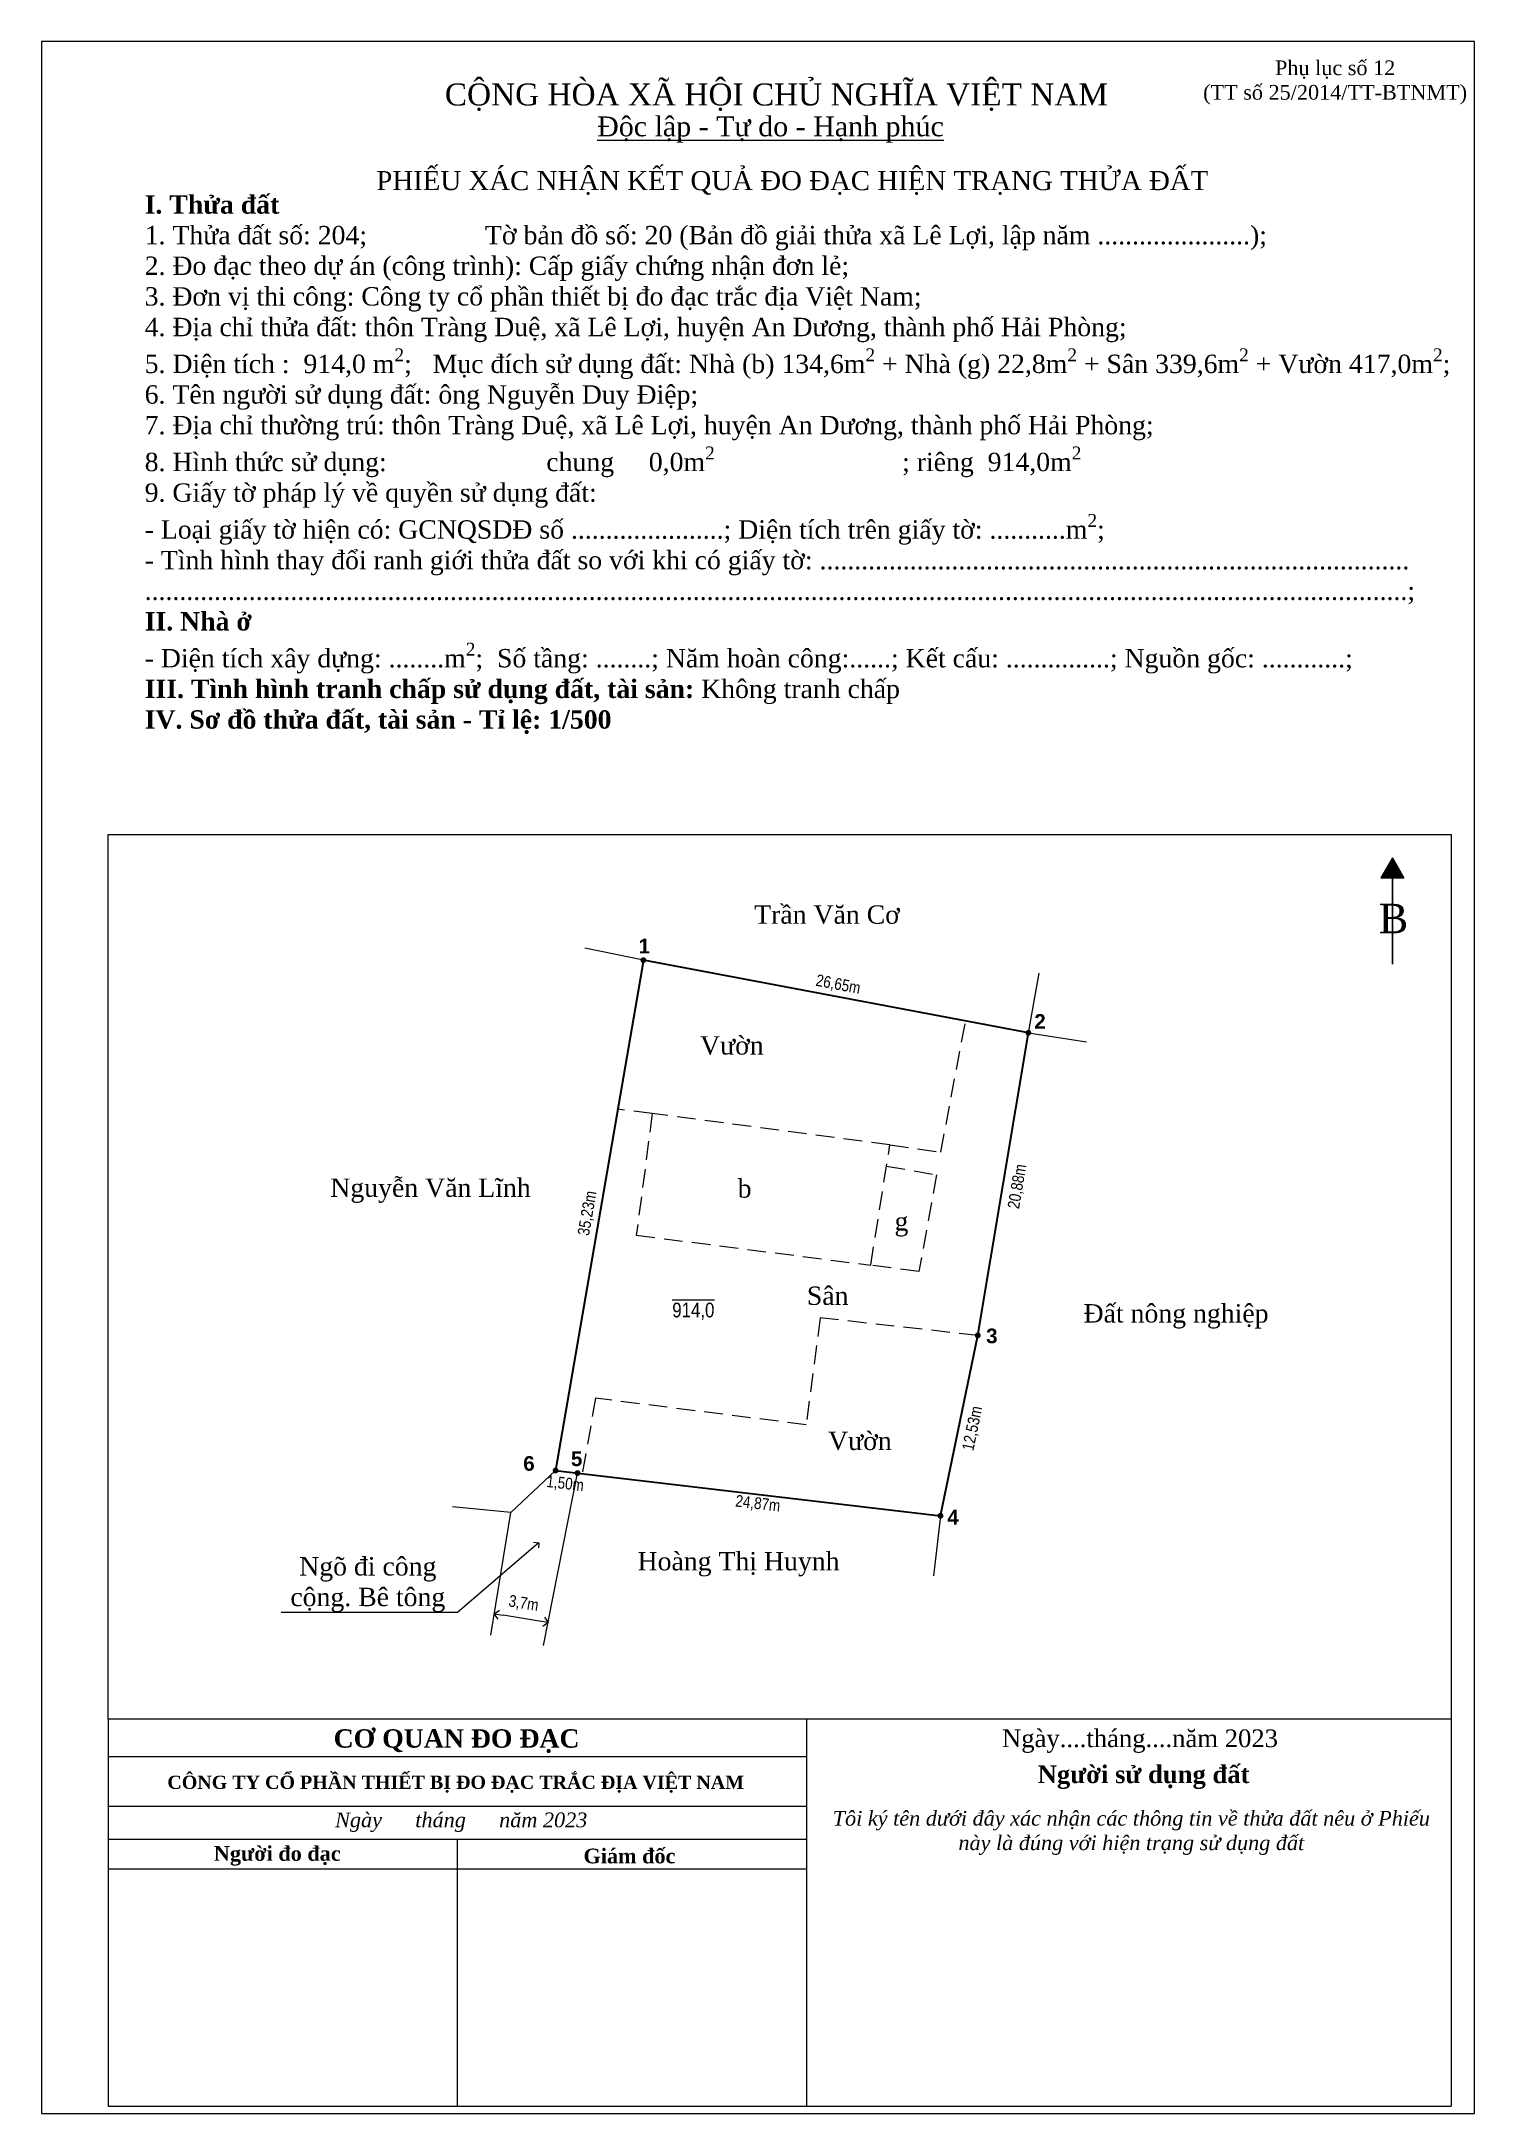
# Model space of a CAD drawing. Header units: metres. Extents: x -95 to 475, y 386 to 679.
# Drawn here: x 171.6 to 269.1, y 409.6 to 550.6 of the extents above; entities that cross this region are included whole.
import ezdxf
from ezdxf import colors
from ezdxf.entities.mleader import LeaderData, LeaderLine
from ezdxf.math import Vec2, Vec3

# ---------------------------------------------------------------- set-up
doc = ezdxf.new("R2010")
doc.units = ezdxf.units.M
doc.header["$LTSCALE"] = 0.2
doc.header["$PDMODE"] = 3
doc.header["$PDSIZE"] = -3
doc.linetypes.add('HIDDEN', pattern=[9.525, 6.35, -3.175])
for name, color, linetype in [('0 @ 0.5', 7, 'Continuous'), ('Heaven2407', 2, 'Continuous'), ('KHUNG_TRÍCH ĐO', 7, 'Continuous')]:
    doc.layers.add(name, color=color, linetype=linetype)
for name, color, linetype, lineweight in [('NOI', 4, 'Continuous', 5), ('NOI @ 0.5', 4, 'Continuous', 5), ('Nét đứt', 6, 'HIDDEN', 13), ('Thanh', 8, 'Continuous', 9), ('Thêm và ngõ @ 0.5', 3, 'Continuous', 13), ('Đậm', 1, 'Continuous', 35), ('Đỏ', 1, 'HIDDEN', 13)]:
    doc.layers.add(name, color=color, linetype=linetype, lineweight=lineweight)
doc.styles.add('Annotative', font='times.ttf', dxfattribs={"height": 2.5})
doc.styles.add('DIM', font='ARIALN.TTF', dxfattribs={"height": 1.6})
doc.styles.add('Free', font='times.ttf')
doc.styles.add('Land House', font='ARIALN.TTF', dxfattribs={"height": 2})
doc.styles.add('Point', font='arialbd.ttf', dxfattribs={"height": 2.5})
doc.styles.add('TNRM', font='times.ttf')
doc.styles.add('TNRMB', font='timesbd.ttf')
doc.styles.add('Vntimecc', font='times.ttf')
doc.dimstyles.new('Kích thước cạnh', dxfattribs={"dimtxt": 1.6, "dimasz": 2.5, "dimexe": 1.25, "dimexo": 0.625, "dimtad": 1, "dimzin": 4, "dimtxsty": 'DIM', "dimcen": 2.5, "dimse1": 1, "dimse2": 1, "dimsd1": 1, "dimsd2": 1, "dimadec": 0, "dimazin": 0, "dimtfac": 1, "dimtmove": 0, "dimatfit": 3, "dimfxl": 1, "dimarcsym": 0})
doc.dimstyles.new('Kích thước ngõ', dxfattribs={"dimtxt": 1.6, "dimasz": 1.25, "dimexe": 1.25, "dimexo": 1, "dimgap": 1, "dimtad": 1, "dimtoh": 1, "dimdec": 1, "dimzin": 4, "dimtxsty": 'DIM', "dimblk": 'OPEN90', "dimcen": 0, "dimse1": 1, "dimse2": 1, "dimclrd": 3, "dimclre": 3, "dimclrt": 2, "dimadec": 0, "dimazin": 0, "dimtfac": 1, "dimtdec": 1, "dimtmove": 2, "dimatfit": 3, "dimldrblk": 'OPEN90', "dimfxl": 1, "dimlwd": 13, "dimlwe": 13, "dimarcsym": 1})

msp = doc.modelspace()

# ---------------------------------------------------------------- texts
at = {"color": 7, "lineweight": 13, "style": 'Free'}
for s, height, p in [('CỘNG HÒA XÃ HỘI CHỦ NGHĨA VIỆT NAM', 1.5, (199.006, 546.275)), ('%%UĐộc lập - Tự do - Hạnh phúc', 1.35, (209.37, 544.177)), ('PHIẾU XÁC NHẬN KẾT QUẢ ĐO ĐẠC HIỆN TRẠNG THỬA ĐẤT', 1.3, (194.341, 540.514)), ('B', 2, (262.54, 489.953))]:
    msp.add_text(s, height=height, dxfattribs=at).set_placement(p)
at = {"color": 7, "linetype": 'Continuous', "lineweight": 13, "insert": (259.578, 547.842), "char_height": 1, "attachment_point": 5, "style": 'Free'}
msp.add_mtext('\\A1;Phụ lục số 12\\P(TT số 25/2014/TT-BTNMT)', dxfattribs=at)
at = {"color": 7, "linetype": 'Continuous', "lineweight": 13, "insert": (178.586, 540.162), "char_height": 1.25, "width": 89.12025, "attachment_point": 1, "style": 'Free'}
msp.add_mtext('\\A1;{\\fTimes New Roman|b1|i0|c0|p18;I. Thửa đất\\P}1. Thửa đất số: 204;                 Tờ bản đồ số: 20 (Bản đồ giải thửa xã Lê Lợi, lập năm ......................);    \\P2. Đo đạc theo dự án (công trình): Cấp giấy chứng nhận đơn lẻ;     \\P3. Đơn vị thi công: Công ty cổ phần thiết bị đo đạc trắc địa Việt Nam;   \\P4. Địa chỉ thửa đất: thôn Tràng Duệ, xã Lê Lợi, huyện An Dương, thành phố Hải Phòng;  \\P5. Diện tích :  914,0 m{\\H0.7x;\\S2^ ;};   Mục đích sử dụng đất: Nhà (b) 134,6m{\\H0.7x;\\S2^ ;} + Nhà (g) 22,8m{\\H0.7x;\\S2^ ;} + Sân 339,6m{\\H0.7x;\\S2^ ;} + Vườn 417,0m{\\H0.7x;\\S2^ ;}; \\P6. Tên người sử dụng đất: {\\C256;ông Nguyễn Duy Điệp};\\P7. Địa chỉ thường trú: thôn Tràng Duệ, xã Lê Lợi, huyện An Dương, thành phố Hải Phòng;  \\P8. Hình thức sử dụng:                       chung     0,0m{\\H0.7x;\\S2^ ;}                           ; riêng  914,0m{\\H0.7x;\\S2^ ;}   \\P9. Giấy tờ pháp lý về quyền sử dụng đất:   \\P- Loại giấy tờ hiện có: GCNQSDĐ số ......................; Diện tích trên giấy tờ: ...........m{\\H0.7x;\\S2^ ;};\\P- Tình hình thay đổi ranh giới thửa đất so với khi có giấy tờ: .....................................................................................\\P......................................................................................................................................................................................;\\P{\\fTimes New Roman|b1|i0|c0|p18;II. Nhà ở\\P}- Diện tích xây dựng: ........m{\\H0.7x;\\S2^ ;}; {\\H1.0003x; Số tầng: ........; Năm hoàn công:......; Kết cấu: ...............; Nguồn gốc: ............;} \\P{\\fTimes New Roman|b1|i0|c0|p18;III. Tình hình tranh chấp sử dụng đất, tài sản:} Không tranh chấp\\P{\\fTimes New Roman|b1|i0|c0|p18;IV. Sơ đồ thửa đất, tài sản - Tỉ lệ: 1/500}', dxfattribs=at)
at = {"layer": '0 @ 0.5', "char_height": 1.25, "attachment_point": 1, "style": 'Annotative'}
for s, width, heights, insert in [('Vườn', 10.5871, [0], (216.372, 482.943)), ('b', 1.38868, [0.383], (218.932, 473.209)), ('g', 1.38868, [0.383], (229.601, 470.971)), ('Sân', 10.5871, [0], (223.636, 465.909)), ('Vườn', 10.5871, [0], (225.083, 456.033))]:
    msp.add_mtext_dynamic_manual_height_columns(s, width=width, gutter_width=6.25, heights=heights, dxfattribs=dict(at, insert=insert))
at = {"layer": 'Heaven2407', "style": 'Point'}
for s, p in [('1', (212.193, 488.58)), ('2', (239.113, 483.447)), ('3', (235.832, 462.049)), ('6', (204.341, 453.372)), ('5', (207.587, 453.687)), ('4', (233.195, 449.714))]:
    msp.add_text(s, height=1, dxfattribs=at).set_placement(p)
at = {"layer": 'KHUNG_TRÍCH ĐO', "color": 0, "linetype": 'Continuous', "lineweight": 5, "attachment_point": 5}
for s, insert, char_height, style in [('\\A1;CƠ QUAN ĐO ĐẠC', (199.806, 434.969), 1.25, 'TNRMB'), ('\\A1;CÔNG TY CỔ PHẦN THIẾT BỊ ĐO ĐẠC TRẮC ĐỊA VIỆT NAM', (199.748, 432.039), 0.9, 'TNRMB'), ('\\A1;{\\fTimes New Roman|b0|i1|c0|p18;Ngày      tháng      năm 2023}', (200.123, 429.451), 1, 'TNRM'), ('\\A1;Người đo đạc', (187.606, 427.165), 1, 'TNRMB'), ('\\A1;{\\fTimes New Roman|b1|i0|c0|p18;Giám đốc}', (211.568, 427.153), 1, 'TNRMB')]:
    msp.add_mtext(s, dxfattribs=dict(at, insert=insert, char_height=char_height, style=style))
at = {"layer": 'NOI', "color": 7, "lineweight": 5, "attachment_point": 5, "style": 'Vntimecc'}
for s, insert, char_height, width in [('\\A1; {\\H0.8751x;Ngày....tháng....năm 2023}', (246.044, 434.97), 1.37132, 22.04753), ('\\A1; {\\fTimes New Roman|b1|i0|c0|p18;\\H0.8751x;Người sử dụng đất}', (246.287, 432.518), 1.37132, 22.04753), ('\\A1;{\\fTimes New Roman|b0|i1|c0|p18;Tôi ký tên dưới đây xác nhận các thông tin về thửa đất nêu ở Phiếu này là đúng với hiện trạng sử dụng đất}', (245.712, 428.726), 1, 41.67332)]:
    msp.add_mtext(s, dxfattribs=dict(at, insert=insert, char_height=char_height, width=width))
at = {"layer": 'NOI @ 0.5', "insert": (214.48, 464.809), "char_height": 1, "attachment_point": 1, "style": 'Land House'}
msp.add_mtext_dynamic_manual_height_columns('{\\O914,0}', width=4.71163, gutter_width=5, heights=[0], dxfattribs=at)
at = {"layer": 'Thêm và ngõ @ 0.5', "char_height": 1.25, "attachment_point": 1, "style": 'Annotative'}
for s, insert in [('Trần Văn Cơ', (220.054, 491.846)), ('Nguyễn Văn Lĩnh', (191.217, 473.259)), ('Đất nông nghiệp', (242.464, 464.709)), ('Hoàng Thị Huynh', (212.122, 447.844))]:
    msp.add_mtext_dynamic_manual_height_columns(s, width=19.51487, gutter_width=6.25, heights=[0], dxfattribs=dict(at, insert=insert))

# ---------------------------------------------------------------- blocks, each defined once
blk = doc.blocks.new('*D88')
at = {"layer": 'Defpoints', "color": 0, "transparency": 16777216}
for p in [(212.52, 488.11), (212.52, 488.11), (206.55, 453.39)]:
    blk.add_point(p, dxfattribs=at)
at = {"color": 0, "transparency": 16777216, "insert": (208.75, 470.89), "char_height": 0.8, "attachment_point": 5, "rotation": 80.2433, "style": 'DIM'}
blk.add_mtext('35,23m', dxfattribs=at)
blk = doc.blocks.new('*D92')
at = {"layer": 'Defpoints', "color": 0, "transparency": 16777216}
for p in [(238.71, 483.17), (235.27, 462.58), (237.06, 462.28)]:
    blk.add_point(p, dxfattribs=at)
at = {"color": 0, "transparency": 16777216, "insert": (238, 472.71), "char_height": 0.8, "attachment_point": 5, "rotation": 80.5106, "style": 'DIM'}
blk.add_mtext('20,88m', dxfattribs=at)
blk = doc.blocks.new('*D28')
at = {"layer": 'Defpoints', "color": 0, "transparency": 16777216}
for p in [(235.27, 462.58), (232.73, 450.31), (234.46, 449.95)]:
    blk.add_point(p, dxfattribs=at)
at = {"color": 0, "transparency": 16777216, "insert": (234.95, 456.25), "char_height": 0.8, "attachment_point": 5, "rotation": 78.3222, "style": 'DIM'}
blk.add_mtext('12,53m', dxfattribs=at)
blk = doc.blocks.new('_Open90')
at = {"color": 0, "linetype": 'ByBlock', "lineweight": -2}
for p, q in [((0, 0), (-1, 0)), ((-0.5, 0.5), (0, 0)), ((0, 0), (-0.5, -0.5))]:
    blk.add_line(p, q, dxfattribs=at)
blk = doc.blocks.new('*D82')
at = {"color": 3, "linetype": 'Continuous', "lineweight": 13, "transparency": 16777216}
blk.add_line((205.42, 443.14), (202.98, 443.54), dxfattribs=at)
at = {"layer": 'Defpoints', "color": 0, "transparency": 16777216}
for p in [(202.37, 443.64), (202.37, 443.64), (206.04, 443.04)]:
    blk.add_point(p, dxfattribs=at)
at = {"color": 3, "lineweight": 13, "transparency": 16777216, "xscale": 0.625, "yscale": 0.625, "zscale": 0.625}
for p, rotation in [((202.37, 443.64), 170.6546659734983), ((206.04, 443.04), 350.6546659734983)]:
    blk.add_blockref('_Open90', p, dxfattribs=dict(at, rotation=rotation))
at = {"color": 2, "transparency": 16777216, "insert": (204.36, 444.31), "char_height": 0.8, "attachment_point": 5, "rotation": 350.6547, "style": 'DIM'}
blk.add_mtext('3,7m', dxfattribs=at)
blk = doc.blocks.new('Moc')
at = {"layer": 'Đỏ', "lineweight": 13}
h = blk.add_hatch(color=6, dxfattribs=at)
edge = h.paths.add_edge_path()
edge.add_arc((0, 0), 0.25, 0, 360)
blk = doc.blocks.new('*D86')
at = {"layer": 'Defpoints', "color": 0, "transparency": 16777216}
for p in [(208.03, 453.22), (232.73, 450.31), (232.56, 448.85)]:
    blk.add_point(p, dxfattribs=at)
at = {"color": 0, "transparency": 16777216, "insert": (220.3, 451.09), "char_height": 0.8, "attachment_point": 5, "rotation": 353.2818, "style": 'DIM'}
blk.add_mtext('24,87m', dxfattribs=at)
blk = doc.blocks.new('*D87')
at = {"layer": 'Defpoints', "color": 0, "transparency": 16777216}
for p in [(206.55, 453.39), (208.03, 453.22), (207.84, 451.57)]:
    blk.add_point(p, dxfattribs=at)
at = {"color": 0, "transparency": 16777216, "insert": (207.19, 452.45), "char_height": 0.8, "attachment_point": 5, "rotation": 353.2818, "style": 'DIM'}
blk.add_mtext('1,50m', dxfattribs=at)
blk = doc.blocks.new('*D132')
at = {"layer": 'Defpoints', "color": 0, "transparency": 16777216}
for p in [(212.52, 488.11), (212.52, 488.11), (238.71, 483.17)]:
    blk.add_point(p, dxfattribs=at)
at = {"color": 0, "transparency": 16777216, "insert": (225.76, 486.42), "char_height": 0.8, "attachment_point": 5, "rotation": 349.3184, "style": 'DIM'}
blk.add_mtext('26,65m', dxfattribs=at)

# ---------------------------------------------------------------- dimensions: what is measured, and where the dimension line sits
at = {"layer": '0 @ 0.5'}
for p1, p2, distance, dimstyle, override, picture, middle in [((206.545, 453.392), (212.516, 488.115), 0, 'Kích thước cạnh', {"dimscale": 0.5, "dimpost": 'm', "dimtix": 0, "dimtofl": 1, "dimtmove": 0, "dimatfit": 3}, '*D88', (208.749, 470.888)), ((238.708, 483.175), (212.516, 488.115), 0, 'Kích thước cạnh', {"dimscale": 0.5, "dimpost": 'm', "dimtix": 0, "dimtofl": 1, "dimtmove": 0, "dimatfit": 3}, '*D132', (225.759, 486.424)), ((238.708, 483.175), (235.266, 462.58), 1.816, 'Kích thước cạnh', {"dimscale": 0.5, "dimpost": 'm', "dimtix": 0, "dimtofl": 1, "dimtmove": 0, "dimatfit": 3}, '*D92', (237.996, 472.709)), ((235.266, 462.58), (232.729, 450.308), 1.767, 'Kích thước cạnh', {"dimscale": 0.5, "dimpost": 'm', "dimtix": 0, "dimtofl": 1, "dimtmove": 0, "dimatfit": 3}, '*D28', (234.952, 456.247)), ((208.032, 453.217), (232.729, 450.308), -1.468, 'Kích thước cạnh', {"dimscale": 0.5, "dimpost": 'm', "dimtix": 0, "dimtofl": 1, "dimtmove": 0, "dimatfit": 3}, '*D86', (220.302, 451.092)), ((206.035, 443.037), (202.368, 443.64), 0, 'Kích thước ngõ', {"dimscale": 0.5, "dimpost": 'm', "dimtix": 0, "dimtofl": 1, "dimtmove": 2, "dimatfit": 3}, '*D82', (204.361, 444.306))]:
    dim = msp.add_aligned_dim(p1=p1, p2=p2, distance=distance, dimstyle=dimstyle, override=override, dxfattribs=at)
    dim.commit()
    dim.dimension.update_dxf_attribs({"geometry": picture, "text_midpoint": middle})
dim = msp.add_linear_dim(base=(207.838, 451.57), p1=(206.545, 453.392), p2=(208.032, 453.217), angle=353.2818, dimstyle='Kích thước cạnh', override={"dimscale": 0.5, "dimpost": 'm', "dimtix": 0, "dimtofl": 1, "dimtmove": 0, "dimatfit": 3}, dxfattribs=at)
dim.commit()
dim.dimension.update_dxf_attribs({"geometry": '*D87', "text_midpoint": (207.095, 451.657), "dimtype": 161})

# ---------------------------------------------------------------- hatches: boundary and pattern name
at = {"linetype": 'Continuous'}
h = msp.add_hatch(color=256, dxfattribs=at)
h.paths.add_polyline_path([(263.475, 495.082), (262.689, 493.727), (263.475, 493.727)])
h.paths.add_polyline_path([(263.475, 493.727), (264.261, 493.727), (263.475, 495.082)])

# ---------------------------------------------------------------- linework, layer by layer
at = {"color": 7, "linetype": 'ByBlock', "lineweight": 13}
for q in [(262.689, 493.727), (264.261, 493.727)]:
    msp.add_line((263.475, 495.082), q, dxfattribs=at)
at = {"color": 7, "linetype": 'ByBlock', "lineweight": 30}
msp.add_line((263.475, 487.836), (263.475, 495.082), dxfattribs=at)
at = {"linetype": 'Continuous'}
for p, q in [((262.689, 493.727), (264.261, 493.727)), ((238.708, 483.175), (238.708, 483.175)), ((232.459, 473.499), (232.459, 473.499)), ((208.059, 462.194), (208.059, 462.194))]:
    msp.add_line(p, q, dxfattribs=at)
at = {"linetype": 'Continuous', "lineweight": 9}
for p, q in [((267.469, 436.48), (267.469, 410.127)), ((223.605, 433.91), (176.105, 433.91)), ((176.105, 410.127), (267.469, 410.127))]:
    msp.add_line(p, q, dxfattribs=at)
at = {"color": 7, "lineweight": 13}
msp.add_lwpolyline([(176.105, 496.677), (267.469, 496.677), (267.469, 436.48), (176.105, 436.48)], close=True, dxfattribs=at)
at = {"layer": 'Defpoints', "linetype": 'Continuous', "lineweight": 13}
msp.add_lwpolyline([(171.563, 409.632), (269.063, 409.632), (269.063, 550.632), (171.563, 550.632)], close=True, dxfattribs=at)
at = {"layer": 'KHUNG_TRÍCH ĐO', "color": 0, "linetype": 'Continuous', "lineweight": 5}
for p, q in [((176.105, 436.48), (176.105, 410.127)), ((223.605, 436.48), (223.605, 410.127)), ((176.105, 430.544), (223.605, 430.544)), ((176.105, 428.295), (223.605, 428.295)), ((199.855, 428.295), (199.855, 410.127)), ((176.105, 426.28), (223.605, 426.28))]:
    msp.add_line(p, q, dxfattribs=at)
at = {"layer": 'Nét đứt'}
msp.add_line((213.123, 477.681), (210.772, 477.976), dxfattribs=at)
for points in [[(229.289, 475.549), (232.752, 475.051), (234.433, 483.981)], [(229.059, 474.108), (232.459, 473.499), (231.262, 466.923), (227.979, 467.364)], [(235.266, 462.58), (224.552, 463.776), (223.591, 456.508), (209.261, 458.31), (208.362, 453.178)]]:
    msp.add_lwpolyline(points, dxfattribs=at)
msp.add_lwpolyline([(213.123, 477.681), (212.033, 469.407), (227.979, 467.364), (229.289, 475.549), (229.289, 475.549)], close=True, dxfattribs=at)
at = {"layer": 'Thanh'}
for p, q in [((212.516, 488.115), (208.536, 488.939)), ((238.708, 483.175), (242.661, 482.562)), ((206.545, 453.392), (203.501, 450.53)), ((203.501, 450.53), (199.521, 450.929)), ((232.729, 450.308), (232.257, 446.229))]:
    msp.add_line(p, q, dxfattribs=at)
at = {"layer": 'Thanh', "linetype": 'Continuous'}
for p, q in [((205.728, 441.472), (208.032, 453.217)), ((202.13, 442.196), (203.501, 450.53))]:
    msp.add_line(p, q, dxfattribs=at)
at = {"layer": 'Thanh'}
msp.add_lwpolyline([(238.708, 483.175), (238.708, 483.175), (239.443, 487.233)], dxfattribs=at)
at = {"layer": 'Đậm', "linetype": 'Continuous'}
msp.add_line((232.729, 450.308), (232.729, 450.308), dxfattribs=at)
msp.add_lwpolyline([(206.545, 453.392), (232.729, 450.308), (235.266, 462.58), (238.708, 483.175), (212.516, 488.115)], close=True, dxfattribs=at)

# ---------------------------------------------------------------- block references
at = {"color": 7, "linetype": 'Continuous', "lineweight": 0, "xscale": 0.8000000000000114, "yscale": 0.8000000000000114, "zscale": 0.8000000000000114}
for p in [(212.516, 488.115), (238.708, 483.175), (235.266, 462.58), (206.545, 453.392), (208.032, 453.217), (232.729, 450.308)]:
    msp.add_blockref('Moc', p, dxfattribs=at)

msp.set_redraw_order([(e.dxf.handle, doc.entitydb.next_handle()) for e in msp.query("TEXT MTEXT ATTDEF DIMENSION ARC_DIMENSION")])  # texts and dimensions are drawn at this point

# ---------------------------------------------------------------- leaders
at = {"layer": 'Thêm và ngõ @ 0.5', "lineweight": 13}
ml = msp.add_multileader_mtext('Standard', dxfattribs=at)
ml.set_content('Ngõ đi công \\Pcộng. Bê tông', color=256, style='Annotative')
ml.set_leader_properties()
ml.set_arrow_properties(name='OPEN90')
ml.build(insert=Vec2(0, 0))
ml.multileader.update_dxf_attribs({"text_left_attachment_type": 5, "text_right_attachment_type": 5, "dogleg_length": 0, "arrow_head_size": 0.5, "scale": 0.5})
ctx = ml.context
ctx.base_point, ctx.scale, ctx.char_height, ctx.arrow_head_size, ctx.landing_gap_size, ctx.plane_origin = Vec3(187.665, 443.731), 0.5, 1.25, 0.5, 1, Vec3(183.257, 438.74)
ctx.left_attachment, ctx.right_attachment, ctx.text_align_type = 5, 5, 1
notes = []
notes.append((ctx, [(1, (1, 1, 0), (199.872, 443.731), (-1, 0), 0, [(0, [(205.403, 448.476)], 0, [])])]))
ctx.mtext.insert, ctx.mtext.alignment, ctx.mtext.flow_direction = Vec3(193.768, 447.494), 2, 5
for ctx, leaders in notes:
    for number, flags, end, landing, length, lines in leaders:
        leader = LeaderData()
        leader.index, (leader.has_last_leader_line, leader.has_dogleg_vector, leader.attachment_direction) = number, flags
        leader.last_leader_point, leader.dogleg_vector, leader.dogleg_length = Vec3(end), Vec3(landing), length
        for number, points, colour, breaks in lines:
            line = LeaderLine()
            line.index, line.vertices, line.color, line.breaks = number, Vec3.list(points), colors.encode_raw_color(colour), breaks
            leader.lines.append(line)
        ctx.leaders.append(leader)

doc.saveas('drawing.dxf')
